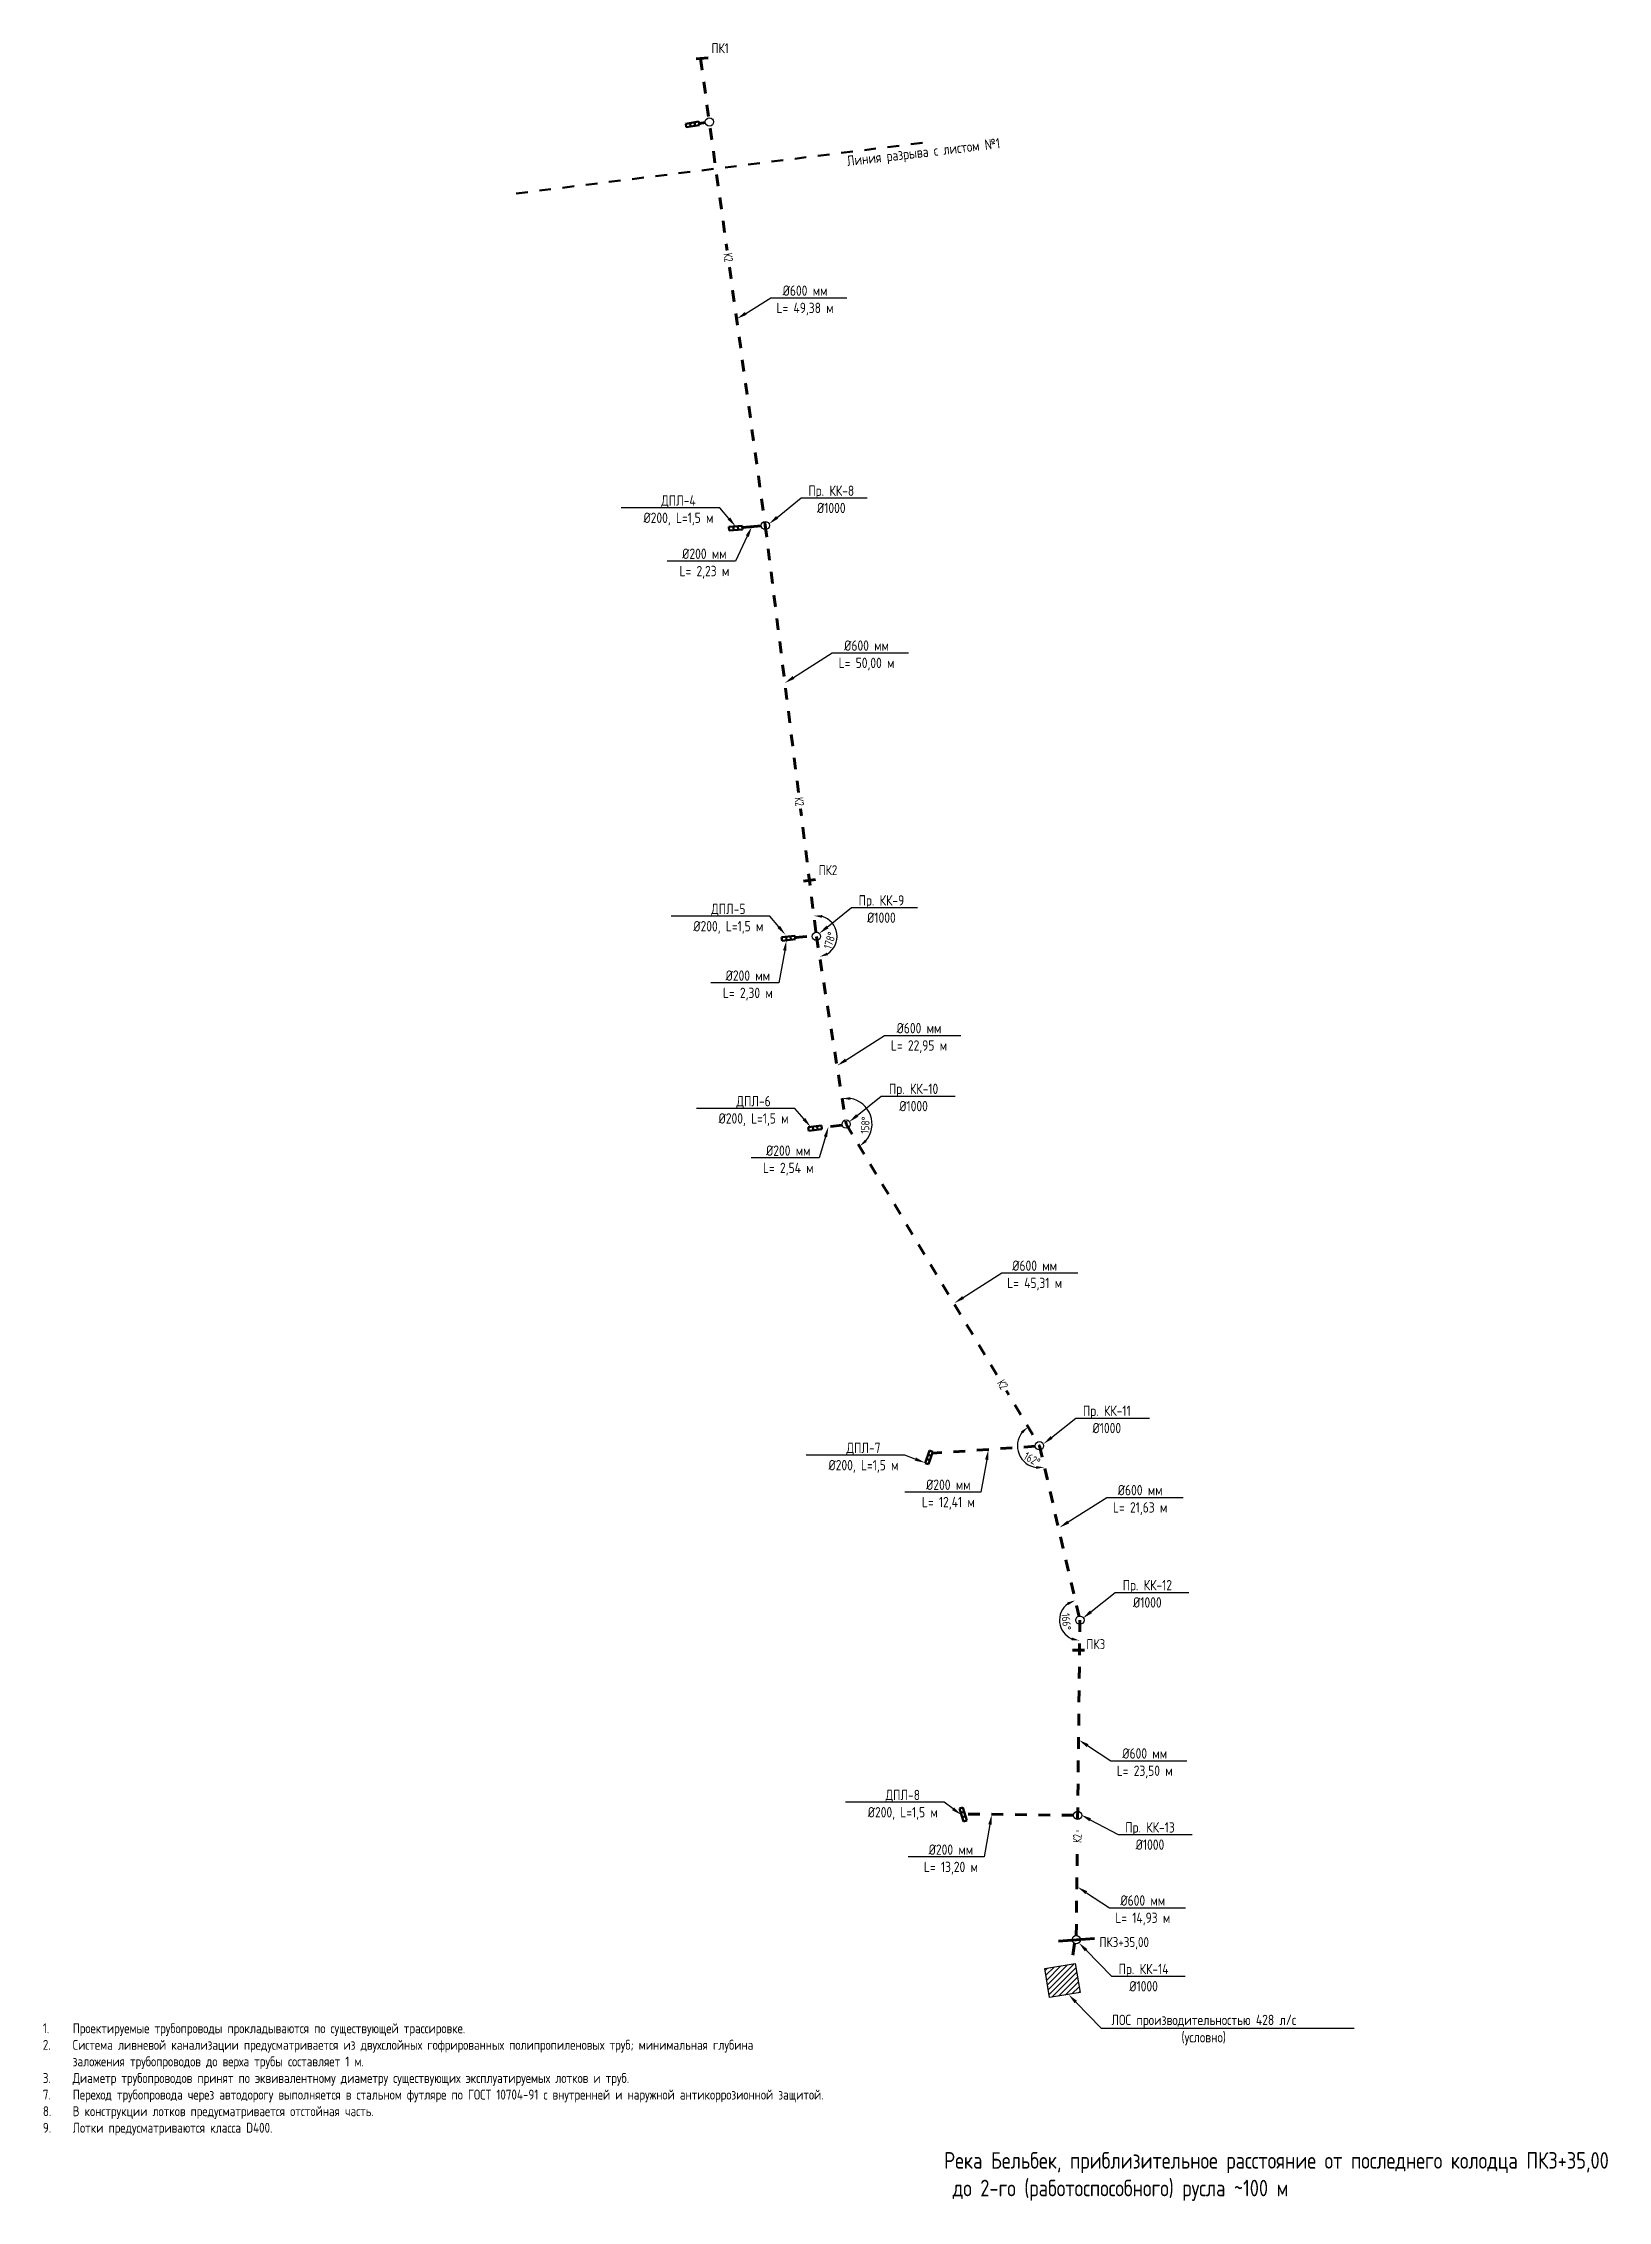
# Model space of a CAD drawing. Header units: millimetres. Extents: x 23834235 to 25435680, y -11289 to 22997815.
# Drawn here: x 25246916 to 25435680, y 22341221 to 22601488 of the extents above; entities that cross this region are included whole.
import ezdxf
from ezdxf import colors
from ezdxf.entities.mleader import LeaderData, LeaderLine
from ezdxf.math import Vec2, Vec3

# ---------------------------------------------------------------- set-up
doc = ezdxf.new("R2010")
doc.units = ezdxf.units.MM
doc.set_wipeout_variables(frame=1)
doc.linetypes.add('Штриховая', pattern=[2822.222233, 1411.111116, -1411.111116])
for name, color, linetype, lineweight in [('Text blocks_Ном._пера__28', 7, 'Continuous', 13), ('ВК_Текст', 7, 'Continuous', 25), ('Колодца К2', 30, 'Continuous', 30), ('Лотки К2', 30, 'Continuous', 30), ('Пикеты', 1, 'Continuous', 60), ('Труба К2', 7, 'Continuous', 60)]:
    doc.layers.add(name, color=color, linetype=linetype, lineweight=lineweight)
doc.layers.add('Выноски', color=7, linetype='Continuous')
doc.styles.add('GOST 2.304', font='GOST_type.ttf')
doc.styles.add('GOST_100', font='cs_gost2304.shx', dxfattribs={"width": 0.7, "height": 300})
doc.styles.get("Standard").update_dxf_attribs({"font": 'arial.ttf'})
doc.dimstyles.new('ISO-25', dxfattribs={"dimtxt": 2.5, "dimasz": 2.5, "dimexe": 1.25, "dimexo": 0.625, "dimtad": 1, "dimtxsty": 'Standard', "dimcen": 2.5, "dimadec": 0, "dimazin": 0, "dimtfac": 1, "dimtmove": 0, "dimatfit": 3, "dimfxl": 1, "dimarcsym": 0})

msp = doc.modelspace()

# ---------------------------------------------------------------- texts
at = {"insert": (25343803.373, 22587888.855), "char_height": 1250, "attachment_point": 1, "rotation": 6.70114011, "style": 'GOST 2.304'}
msp.add_mtext_dynamic_manual_height_columns('Линия разрыва с листом №1', width=25694.82588, gutter_width=12.5, heights=[0], dxfattribs=at)
at = {"layer": 'Text blocks_Ном._пера__28', "insert": (25245681.496, 22362637.045), "char_height": 1200, "attachment_point": 1, "style": 'GOST 2.304'}
msp.add_mtext_dynamic_manual_height_columns('\\pi-3600,l4800,t4800;1.^IПроектируемые трубопроводы прокладываются по существующей трассировке.\\P2.^IСистема ливневой канализации предусматривается из двухслойных гофрированных полипропиленовых труб; минимальная глубина заложения трубопроводов до верха трубы составляет 1 м.\\P3.^IДиаметр трубопроводов принят по эквивалентному диаметру существующих эксплуатируемых лотков и труб.\\P7.^IПереход трубопровода через автодорогу выполняется в стальном футляре по ГОСТ 10704-91 с внутренней и наружной антикоррозионной защитой.\\P8.^IВ конструкции лотков предусматривается отстойная часть.\\P9.^IЛотки предусматриваются класса D400.', width=93446.89135, gutter_width=12.5, heights=[0], dxfattribs=at)
at = {"layer": 'Text blocks_Ном._пера__28', "color": 1, "insert": (25353611.017, 22347099.352), "char_height": 2000, "attachment_point": 1, "style": 'GOST 2.304'}
msp.add_mtext_dynamic_manual_height_columns('\\pi-6000,l8000,t8000;Река Бельбек, приблизительное расстояние от последнего колодца ПК3+35,00\\P до 2-го (работоспособного) русла ~100 м', width=93446.89135, gutter_width=12.5, heights=[0], dxfattribs=at)
at = {"layer": 'Пикеты', "style": 'GOST 2.304'}
for s, p in [('ПК1', (25327540.342, 22600280.009)), ('ПК2', (25340465.182, 22501134.743)), ('ПК3', (25372764.498, 22407769.552)), ('ПК3+35,00', (25374345.589, 22371830.447))]:
    msp.add_text(s, height=1200, dxfattribs=at).set_placement(p)

# ---------------------------------------------------------------- blocks, each defined once
blk = doc.blocks.new('*U4')
at = {"color": 255}
blk.add_wipeout([(-200, 125), (200, 125), (200, -125), (-200, -125)], dxfattribs=at)
at = {"layer": 'ВК_Текст', "insert": (0, 0), "char_height": 250, "attachment_point": 5, "style": 'GOST_100'}
blk.add_mtext('К2', dxfattribs=at)
blk = doc.blocks.new('*D21')
at = {"color": 0, "lineweight": -2, "transparency": 16777216}
blk.add_arc((25340201, 22493749), 2498, 302.10626, 73.99971, dxfattribs=at)
at = {"color": 0, "transparency": 16777216}
for points in [[(25340876, 22495983), (25340902, 22496316), (25339892, 22496227)], [(25341587, 22491477), (25341469, 22491789), (25340592, 22491282)]]:
    blk.add_solid(points, dxfattribs=at)
at = {"color": 0, "transparency": 16777216, "insert": (25341811, 22493253), "char_height": 1000, "attachment_point": 5, "rotation": 72.90512, "style": 'GOST 2.304'}
blk.add_mtext('178°', dxfattribs=at)
blk = doc.blocks.new('*D22')
at = {"color": 0, "lineweight": -2, "transparency": 16777216}
blk.add_arc((25343791, 22471105), 3123, 319.43018, 80.58284, dxfattribs=at)
at = {"color": 0, "transparency": 16777216}
for points in [[(25344302, 22474019), (25344303, 22474352), (25343302, 22474189)], [(25346271, 22468947), (25346056, 22469201), (25345400, 22468428)]]:
    blk.add_solid(points, dxfattribs=at)
at = {"color": 0, "transparency": 16777216, "insert": (25346097, 22470971), "char_height": 1000, "attachment_point": 5, "rotation": 86.68794, "style": 'GOST 2.304'}
blk.add_mtext('158°', dxfattribs=at)
blk = doc.blocks.new('*D23')
at = {"color": 0, "lineweight": -2, "transparency": 16777216}
blk.add_arc((25367111, 22432298), 2658, 142.68512, 261.37058, dxfattribs=at)
at = {"color": 0, "transparency": 16777216}
for points in [[(25364885, 22434034), (25365108, 22433786), (25365741, 22434577)], [(25366705, 22429837), (25366718, 22429504), (25367711, 22429709)]]:
    blk.add_solid(points, dxfattribs=at)
at = {"color": 0, "transparency": 16777216, "insert": (25366214, 22430686), "char_height": 1000, "attachment_point": 5, "rotation": 330.93865, "style": 'GOST 2.304'}
blk.add_mtext('162°', dxfattribs=at)
blk = doc.blocks.new('*D24')
at = {"color": 0, "lineweight": -2, "transparency": 16777216}
blk.add_arc((25371988, 22411263), 2461, 126.50069, 245.89284, dxfattribs=at)
at = {"color": 0, "transparency": 16777216}
for points in [[(25370454, 22413393), (25370594, 22413090), (25371432, 22413661)], [(25371018, 22409180), (25370947, 22408854), (25371959, 22408803)]]:
    blk.add_solid(points, dxfattribs=at)
at = {"color": 0, "transparency": 16777216, "insert": (25370350, 22411086), "char_height": 1000, "attachment_point": 5, "rotation": 276.19677, "style": 'GOST 2.304'}
blk.add_mtext('166°', dxfattribs=at)

# ---------------------------------------------------------------- hatches: boundary and pattern name
h = msp.add_hatch()
h.set_pattern_fill('ANSI31', color=256, scale=150)
h.set_pattern_definition([(45, (-605235.26, -10553391.3), (-336.7596045, 336.7596045), [])])
h.paths.add_polyline_path([(25371416.825, 22369847.065), (25367749.1, 22369236.165), (25368333.085, 22365730.036), (25372000.81, 22366340.936)])

# ---------------------------------------------------------------- linework, layer by layer
at = {"color": 1, "linetype": 'Штриховая', "lineweight": 50}
msp.add_line((25352984.457, 22589462.195), (25303850.382, 22583337.165), dxfattribs=at)
msp.add_lwpolyline([(25367749.1, 22369236.165), (25371416.825, 22369847.065), (25372000.81, 22366340.936), (25368333.085, 22365730.036)], close=True)
at = {"layer": 'Колодца К2'}
for centre in [(25327298.69, 22591984.207), (25334032.072, 22543307.026), (25340200.504, 22493748.614), (25343791.382, 22471104.782), (25367110.513, 22432298.368), (25371987.572, 22411263.393), (25371716.297, 22387718.989), (25371543.269, 22372724.617)]:
    msp.add_circle(centre, 500, dxfattribs=at)
at = {"layer": 'Лотки К2', "lineweight": 50}
for p, q in [((25324429.978, 22591775.241, 219625.303), (25326027.21, 22592021.187, 140640.3)), ((25324429.978, 22591775.241, 219625.303), (25324495.935, 22591346.897, -1918.428)), ((25324495.935, 22591346.897, -1918.428), (25326093.167, 22591592.842, -80903.43)), ((25324962.388, 22591857.223, 193296.969), (25325028.346, 22591428.879, -28246.762)), ((25325494.799, 22591939.205, 166968.635), (25325560.756, 22591510.86, -54575.096)), ((25326027.21, 22592021.187, 140640.3), (25326093.167, 22591592.842, -80903.43)), ((25329643.587, 22543139.339, 189756.868), (25331255.013, 22543261.595, 110771.865)), ((25329643.587, 22543139.339, 189756.868), (25329676.373, 22542707.188, -31786.863)), ((25329676.373, 22542707.188, -31786.863), (25331287.799, 22542829.444, -110771.865)), ((25330180.729, 22543180.091, 163428.534), (25330213.515, 22542747.94, -58115.197)), ((25330717.871, 22543220.843, 137100.2), (25330750.657, 22542788.692, -84443.531)), ((25331255.013, 22543261.595, 110771.865), (25331287.799, 22542829.444, -110771.865)), ((25336009.377, 22493635.844, 78984.98), (25337613.72, 22493830.069, -0.023)), ((25336009.377, 22493635.844, 78984.98), (25336061.464, 22493205.593, -142558.751)), ((25336061.464, 22493205.593, -142558.751), (25337665.807, 22493399.817, -221543.754)), ((25336544.158, 22493700.585, 52656.645), (25336596.245, 22493270.334, -168887.085)), ((25337078.939, 22493765.327, 26328.311), (25337131.026, 22493335.076, -195215.42)), ((25337613.72, 22493830.069, -0.023), (25337665.807, 22493399.817, -221543.754)), ((25339215.478, 22470731.695, 189756.843), (25340819.821, 22470925.919, 110771.84)), ((25339215.478, 22470731.695, 189756.843), (25339267.565, 22470301.444, -31786.888)), ((25339267.565, 22470301.444, -31786.888), (25340871.908, 22470495.668, -110771.891)), ((25339750.259, 22470796.436, 163428.508), (25339802.346, 22470366.185, -58115.222)), ((25340285.04, 22470861.178, 137100.174), (25340337.127, 22470430.927, -84443.556)), ((25340819.821, 22470925.919, 110771.84), (25340871.908, 22470495.668, -110771.891)), ((25353304.213, 22430211.989, 189756.843), (25353854.791, 22431731.365, 110771.84)), ((25353304.213, 22430211.989, 189756.843), (25353711.678, 22430064.336, -31786.888)), ((25353487.739, 22430718.448, 163428.508), (25353895.204, 22430570.795, -58115.222)), ((25353671.265, 22431224.907, 137100.174), (25354078.73, 22431077.253, -84443.556)), ((25353711.678, 22430064.336, -31786.888), (25354262.256, 22431583.712, -110771.891)), ((25353854.791, 22431731.365, 110771.84), (25354262.256, 22431583.712, -110771.891)), ((25357468.132, 22388536.948, 110771.84), (25357883.073, 22388662.061, -110771.891)), ((25357934.66, 22386989.695, 189756.843), (25357468.132, 22388536.948, 110771.84)), ((25358349.601, 22387114.808, -31786.888), (25357883.073, 22388662.061, -110771.891)), ((25357623.641, 22388021.197, 137100.174), (25358038.582, 22388146.31, -84443.556)), ((25357779.151, 22387505.446, 163428.508), (25358194.091, 22387630.559, -58115.222)), ((25357934.66, 22386989.695, 189756.843), (25358349.601, 22387114.808, -31786.888))]:
    msp.add_line(p, q, dxfattribs=at)
at = {"layer": 'Пикеты'}
for p, q in [((25325711.8, 22599587.121), (25327158.598, 22599705.569)), ((25338640.706, 22500404.256), (25340079.372, 22500597.9)), ((25371102.632, 22407658.827), (25372554.23, 22407647.793)), ((25369395.899, 22372525.751), (25373736.295, 22372881.094))]:
    msp.add_line(p, q, dxfattribs=at)
at = {"layer": 'Труба К2', "linetype": 'Штриховая', "ltscale": 20}
for p, q in [((25326060.188, 22591807.014, 29868.435), (25326803.058, 22591918.262)), ((25331271.377, 22543045.849), (25333535.785, 22543246.201))]:
    msp.add_line(p, q, dxfattribs=at)
at = {"layer": 'Труба К2', "linetype": 'Штриховая'}
msp.add_line((25371352.682, 22372262.365), (25370991.102, 22369776.156), dxfattribs=at)
for points in [[(25326220.928, 22599627.792), (25334032.072, 22543307.026), (25340200.504, 22493748.614), (25343791.382, 22471104.782), (25367110.513, 22432298.368), (25371987.572, 22411263.393), (25371543.224, 22372697.651)], [(25343309.272, 22470972.23), (25340845.865, 22470710.794)], [(25366613.579, 22432243.077), (25354192.082, 22431390.061)]]:
    msp.add_lwpolyline(points, dxfattribs=at)
for points, elevation in [([(25337639.764, 22493614.943), (25339700.752, 22493764.35)], -0.023), ([(25371216.336, 22387725.218), (25358116.337, 22387888.435)], -1743.743)]:
    msp.add_lwpolyline(points, dxfattribs=dict(at, elevation=elevation))

msp.set_redraw_order([(e.dxf.handle, doc.entitydb.next_handle()) for e in msp.query("TEXT MTEXT ATTDEF DIMENSION ARC_DIMENSION")])  # texts and dimensions are drawn at this point

# ---------------------------------------------------------------- leaders
at = {"layer": 'Выноски', "color": 0, "lineweight": -2}
ml = msp.add_multileader_mtext('Standard', dxfattribs=at)
ml.set_content('{\\C0;%%C600 мм\\PL= 49,38 м}', color=5, style='GOST 2.304')
ml.set_leader_properties(lineweight=-3)
ml.build(insert=Vec2(0, 0))
ml.multileader.update_dxf_attribs({"text_left_attachment_type": 6, "text_right_attachment_type": 6, "dogleg_length": 1, "arrow_head_size": 1250, "scale": 500})
ctx = ml.context
ctx.base_point, ctx.scale, ctx.char_height, ctx.arrow_head_size, ctx.landing_gap_size, ctx.plane_origin = Vec3(25334788.216, 22570762.65), 500, 1250, 1250, 900, Vec3(25303787.901, 22551804.637)
ctx.left_attachment, ctx.right_attachment, ctx.text_align_type = 6, 6, 1
notes = []
notes.append((ctx, [(0, (1, 1, 0), (25334688.368, 22570762.65), (1, 0), 99.848, [(1, [(25330611.677, 22568234.333)], 0, [])])]))
ctx.mtext.insert, ctx.mtext.alignment, ctx.mtext.flow_direction = Vec3(25338832.426, 22572262.65), 2, 5
ml = msp.add_multileader_mtext('Standard', dxfattribs=at)
ml.set_content('{\\C0;ДПЛ-4\\P%%C200, L=1,5 м}', color=5, style='GOST 2.304')
ml.set_leader_properties(lineweight=-3)
ml.build(insert=Vec2(0, 0))
ml.multileader.update_dxf_attribs({"text_left_attachment_type": 6, "text_right_attachment_type": 6, "dogleg_length": 1, "arrow_head_size": 1250, "scale": 500})
ctx = ml.context
ctx.base_point, ctx.scale, ctx.char_height, ctx.arrow_head_size, ctx.landing_gap_size, ctx.plane_origin = Vec3(25318667.426, 22545444.829, 150264.367), 500, 1250, 1250, 900, Vec3(25315097.202, 22527398.416, 150264.367)
ctx.left_attachment, ctx.right_attachment, ctx.text_align_type = 6, 6, 1
notes.append((ctx, [(1, (1, 1, 0), (25328553.335, 22545444.829, 150264.367), (-1, 0), 99.848, [(1, [(25330449.3, 22543200.467, 150264.367)], 0, [])])]))
ctx.mtext.insert, ctx.mtext.alignment, ctx.mtext.flow_direction = Vec3(25323560.456, 22546944.829, 150264.367), 2, 5
ml = msp.add_multileader_mtext('Standard', dxfattribs=at)
ml.set_content('{\\C0;Пр. КК-8\\P%%C1000}', color=5, style='GOST 2.304')
ml.set_leader_properties(lineweight=-3)
ml.build(insert=Vec2(0, 0))
ml.multileader.update_dxf_attribs({"text_left_attachment_type": 6, "text_right_attachment_type": 6, "dogleg_length": 1, "arrow_head_size": 1250, "scale": 500})
ctx = ml.context
ctx.base_point, ctx.scale, ctx.char_height, ctx.arrow_head_size, ctx.landing_gap_size, ctx.plane_origin = Vec3(25338473.027, 22546627.544), 500, 1250, 1250, 900, Vec3(25337924.68, 22523834.785)
ctx.left_attachment, ctx.right_attachment, ctx.text_align_type = 6, 6, 1
notes.append((ctx, [(0, (1, 1, 0), (25338373.179, 22546627.544), (1, 0), 99.848, [(1, [(25334492.072, 22543502.984)], 0, [])])]))
ctx.mtext.insert, ctx.mtext.alignment, ctx.mtext.flow_direction = Vec3(25341994.989, 22548127.544), 2, 5
ml = msp.add_multileader_mtext('Standard', dxfattribs=at)
ml.set_content('{\\C0;%%C200 мм\\PL= 2,23 м}', color=5, style='GOST 2.304')
ml.set_leader_properties(lineweight=-3)
ml.build(insert=Vec2(0, 0))
ml.multileader.update_dxf_attribs({"text_left_attachment_type": 6, "text_right_attachment_type": 6, "dogleg_length": 1, "arrow_head_size": 1250, "scale": 500})
ctx = ml.context
ctx.base_point, ctx.scale, ctx.char_height, ctx.arrow_head_size, ctx.landing_gap_size, ctx.plane_origin = Vec3(25323047.154, 22539022.981), 500, 1250, 1250, 900, Vec3(25292611.838, 22524087.72)
ctx.left_attachment, ctx.right_attachment, ctx.text_align_type = 6, 6, 1
notes.append((ctx, [(1, (1, 1, 0), (25330431.276, 22539022.981), (-1, 0), 99.848, [(1, [(25332403.581, 22543146.025)], 0, [])])]))
ctx.mtext.insert, ctx.mtext.alignment, ctx.mtext.flow_direction = Vec3(25326689.291, 22540522.981), 2, 5
ml = msp.add_multileader_mtext('Standard', dxfattribs=at)
ml.set_content('{\\C0;%%C600 мм\\PL= 50,00 м}', color=5, style='GOST 2.304')
ml.set_leader_properties(lineweight=-3)
ml.build(insert=Vec2(0, 0))
ml.multileader.update_dxf_attribs({"text_left_attachment_type": 6, "text_right_attachment_type": 6, "dogleg_length": 1, "arrow_head_size": 1250, "scale": 500})
ctx = ml.context
ctx.base_point, ctx.scale, ctx.char_height, ctx.arrow_head_size, ctx.landing_gap_size, ctx.plane_origin = Vec3(25342208.832, 22527944.429), 500, 1250, 1250, 900, Vec3(25309561.466, 22507873.122)
ctx.left_attachment, ctx.right_attachment, ctx.text_align_type = 6, 6, 1
notes.append((ctx, [(0, (1, 1, 0), (25342108.985, 22527944.429), (1, 0), 99.848, [(1, [(25336385.243, 22524302.819)], 0, [])])]))
ctx.mtext.insert, ctx.mtext.alignment, ctx.mtext.flow_direction = Vec3(25346253.043, 22529444.429), 2, 5
ml = msp.add_multileader_mtext('Standard', dxfattribs=at)
ml.set_content('{\\C0;ДПЛ-5\\P%%C200, L=1,5 м}', color=5, style='GOST 2.304')
ml.set_leader_properties(lineweight=-3)
ml.build(insert=Vec2(0, 0))
ml.multileader.update_dxf_attribs({"text_left_attachment_type": 6, "text_right_attachment_type": 6, "dogleg_length": 1, "arrow_head_size": 1250, "scale": 500})
ctx = ml.context
ctx.base_point, ctx.scale, ctx.char_height, ctx.arrow_head_size, ctx.landing_gap_size, ctx.plane_origin = Vec3(25324682.201, 22496179.145, 2974.575), 500, 1250, 1250, 900, Vec3(25321111.977, 22478132.731, 2974.575)
ctx.left_attachment, ctx.right_attachment, ctx.text_align_type = 6, 6, 1
notes.append((ctx, [(1, (1, 1, 0), (25334568.11, 22496179.145, 2974.575), (-1, 0), 99.848, [(1, [(25336464.075, 22493934.782, 2974.575)], 0, [])])]))
ctx.mtext.insert, ctx.mtext.alignment, ctx.mtext.flow_direction = Vec3(25329575.231, 22497679.145, 2974.575), 2, 5
ml = msp.add_multileader_mtext('Standard', dxfattribs=at)
ml.set_content('{\\C0;Пр. КК-9\\P%%C1000}', color=5, style='GOST 2.304')
ml.set_leader_properties(lineweight=-3)
ml.build(insert=Vec2(0, 0))
ml.multileader.update_dxf_attribs({"text_left_attachment_type": 6, "text_right_attachment_type": 6, "dogleg_length": 1, "arrow_head_size": 1250, "scale": 500})
ctx = ml.context
ctx.base_point, ctx.scale, ctx.char_height, ctx.arrow_head_size, ctx.landing_gap_size, ctx.plane_origin = Vec3(25344523.478, 22497208.782), 500, 1250, 1250, 900, Vec3(25343975.131, 22474416.023)
ctx.left_attachment, ctx.right_attachment, ctx.text_align_type = 6, 6, 1
notes.append((ctx, [(0, (1, 1, 0), (25344423.63, 22497208.782), (1, 0), 99.848, [(1, [(25340542.523, 22494084.222)], 0, [])])]))
ctx.mtext.insert, ctx.mtext.alignment, ctx.mtext.flow_direction = Vec3(25348045.44, 22498708.782), 2, 5
ml = msp.add_multileader_mtext('Standard', dxfattribs=at)
ml.set_content('{\\C0;%%C200 мм\\PL= 2,30 м}', color=5, style='GOST 2.304')
ml.set_leader_properties(lineweight=-3)
ml.build(insert=Vec2(0, 0))
ml.multileader.update_dxf_attribs({"text_left_attachment_type": 6, "text_right_attachment_type": 6, "dogleg_length": 1, "arrow_head_size": 1250, "scale": 500})
ctx = ml.context
ctx.base_point, ctx.scale, ctx.char_height, ctx.arrow_head_size, ctx.landing_gap_size, ctx.plane_origin = Vec3(25328287.417, 22488138.084, -168887.085), 500, 1250, 1250, 900, Vec3(25296804.502, 22474212.029, -168887.085)
ctx.left_attachment, ctx.right_attachment, ctx.text_align_type = 6, 6, 1
notes.append((ctx, [(1, (1, 1, 0), (25335671.539, 22488138.084, -168887.085), (-1, 0), 99.848, [(1, [(25336596.245, 22493270.334, -168887.085)], 0, [])])]))
ctx.mtext.insert, ctx.mtext.alignment, ctx.mtext.flow_direction = Vec3(25331929.554, 22489638.084, -168887.085), 2, 5
ml = msp.add_multileader_mtext('Standard', dxfattribs=at)
ml.set_content('{\\C0;%%C600 мм\\PL= 22,95 м}', color=5, style='GOST 2.304')
ml.set_leader_properties(lineweight=-3)
ml.build(insert=Vec2(0, 0))
ml.multileader.update_dxf_attribs({"text_left_attachment_type": 6, "text_right_attachment_type": 6, "dogleg_length": 1, "arrow_head_size": 1250, "scale": 500})
ctx = ml.context
ctx.base_point, ctx.scale, ctx.char_height, ctx.arrow_head_size, ctx.landing_gap_size, ctx.plane_origin = Vec3(25348532.986, 22481799.781), 500, 1250, 1250, 900, Vec3(25315885.62, 22461728.474)
ctx.left_attachment, ctx.right_attachment, ctx.text_align_type = 6, 6, 1
notes.append((ctx, [(0, (1, 1, 0), (25348433.138, 22481799.781), (1, 0), 99.848, [(1, [(25342709.397, 22478158.171)], 0, [])])]))
ctx.mtext.insert, ctx.mtext.alignment, ctx.mtext.flow_direction = Vec3(25352577.196, 22483299.781), 2, 5
ml = msp.add_multileader_mtext('Standard', dxfattribs=at)
ml.set_content('{\\C0;ДПЛ-6\\P%%C200, L=1,5 м}', color=5, style='GOST 2.304')
ml.set_leader_properties(lineweight=-3)
ml.build(insert=Vec2(0, 0))
ml.multileader.update_dxf_attribs({"text_left_attachment_type": 6, "text_right_attachment_type": 6, "dogleg_length": 1, "arrow_head_size": 1250, "scale": 500})
ctx = ml.context
ctx.base_point, ctx.scale, ctx.char_height, ctx.arrow_head_size, ctx.landing_gap_size, ctx.plane_origin = Vec3(25327729.503, 22472997.008), 500, 1250, 1250, 900, Vec3(25324159.279, 22454950.594)
ctx.left_attachment, ctx.right_attachment, ctx.text_align_type = 6, 6, 1
notes.append((ctx, [(1, (1, 1, 0), (25337615.412, 22472997.008), (-1, 0), 99.848, [(1, [(25339511.377, 22470752.645)], 0, [])])]))
ctx.mtext.insert, ctx.mtext.alignment, ctx.mtext.flow_direction = Vec3(25332622.534, 22474497.008), 2, 5
ml = msp.add_multileader_mtext('Standard', dxfattribs=at)
ml.set_content('{\\C0;Пр. КК-10\\P%%C1000}', color=5, style='GOST 2.304')
ml.set_leader_properties(lineweight=-3)
ml.build(insert=Vec2(0, 0))
ml.multileader.update_dxf_attribs({"text_left_attachment_type": 6, "text_right_attachment_type": 6, "dogleg_length": 1, "arrow_head_size": 1250, "scale": 500})
ctx = ml.context
ctx.base_point, ctx.scale, ctx.char_height, ctx.arrow_head_size, ctx.landing_gap_size, ctx.plane_origin = Vec3(25348131.057, 22474481.969, 4288), 500, 1250, 1250, 900, Vec3(25347582.71, 22451689.21, 4288)
ctx.left_attachment, ctx.right_attachment, ctx.text_align_type = 6, 6, 1
notes.append((ctx, [(0, (1, 1, 0), (25348031.209, 22474481.969, 4288), (1, 0), 99.848, [(1, [(25344150.102, 22471357.41, 4288)], 0, [])])]))
ctx.mtext.insert, ctx.mtext.alignment, ctx.mtext.flow_direction = Vec3(25351921.514, 22475981.969, 4288), 2, 5
ml = msp.add_multileader_mtext('Standard', dxfattribs=at)
ml.set_content('{\\C0;%%C200 мм\\PL= 2,54 м}', color=5, style='GOST 2.304')
ml.set_leader_properties(lineweight=-3)
ml.build(insert=Vec2(0, 0))
ml.multileader.update_dxf_attribs({"text_left_attachment_type": 6, "text_right_attachment_type": 6, "dogleg_length": 1, "arrow_head_size": 1250, "scale": 500})
ctx = ml.context
ctx.base_point, ctx.scale, ctx.char_height, ctx.arrow_head_size, ctx.landing_gap_size, ctx.plane_origin = Vec3(25333167.86, 22467022.626), 500, 1250, 1250, 900, Vec3(25301852.878, 22451710.053)
ctx.left_attachment, ctx.right_attachment, ctx.text_align_type = 6, 6, 1
notes.append((ctx, [(1, (1, 1, 0), (25340551.982, 22467022.626), (-1, 0), 99.848, [(1, [(25341644.621, 22470768.358)], 0, [])])]))
ctx.mtext.insert, ctx.mtext.alignment, ctx.mtext.flow_direction = Vec3(25336809.997, 22468522.626), 2, 5
ml = msp.add_multileader_mtext('Standard', dxfattribs=at)
ml.set_content('{\\C0;%%C600 мм\\PL= 45,31 м}', color=5, style='GOST 2.304')
ml.set_leader_properties(lineweight=-3)
ml.build(insert=Vec2(0, 0))
ml.multileader.update_dxf_attribs({"text_left_attachment_type": 6, "text_right_attachment_type": 6, "dogleg_length": 1, "arrow_head_size": 1250, "scale": 500})
ctx = ml.context
ctx.base_point, ctx.scale, ctx.char_height, ctx.arrow_head_size, ctx.landing_gap_size, ctx.plane_origin = Vec3(25362663.465, 22453149.572), 500, 1250, 1250, 900, Vec3(25330016.098, 22433078.266)
ctx.left_attachment, ctx.right_attachment, ctx.text_align_type = 6, 6, 1
notes.append((ctx, [(0, (1, 1, 0), (25362563.617, 22453149.572), (1, 0), 99.848, [(1, [(25356839.875, 22449507.962)], 0, [])])]))
ctx.mtext.insert, ctx.mtext.alignment, ctx.mtext.flow_direction = Vec3(25366528.976, 22454649.572), 2, 5
ml = msp.add_multileader_mtext('Standard', dxfattribs=at)
ml.set_content('{\\C0;Пр. КК-11\\P%%C1000}', color=5, style='GOST 2.304')
ml.set_leader_properties(lineweight=-3)
ml.build(insert=Vec2(0, 0))
ml.multileader.update_dxf_attribs({"text_left_attachment_type": 6, "text_right_attachment_type": 6, "dogleg_length": 1, "arrow_head_size": 1250, "scale": 500})
ctx = ml.context
ctx.base_point, ctx.scale, ctx.char_height, ctx.arrow_head_size, ctx.landing_gap_size, ctx.plane_origin = Vec3(25371578.24, 22435646.567, 4288), 500, 1250, 1250, 900, Vec3(25371029.893, 22412853.809, 4288)
ctx.left_attachment, ctx.right_attachment, ctx.text_align_type = 6, 6, 1
notes.append((ctx, [(0, (1, 1, 0), (25371478.393, 22435646.567, 4288), (1, 0), 99.848, [(1, [(25367597.286, 22432522.008, 4288)], 0, [])])]))
ctx.mtext.insert, ctx.mtext.alignment, ctx.mtext.flow_direction = Vec3(25375234.227, 22437146.567, 4288), 2, 5
ml = msp.add_multileader_mtext('Standard', dxfattribs=at)
ml.set_content('{\\C0;ДПЛ-7\\P%%C200, L=1,5 м}', color=5, style='GOST 2.304')
ml.set_leader_properties(lineweight=-3)
ml.build(insert=Vec2(0, 0))
ml.multileader.update_dxf_attribs({"text_left_attachment_type": 6, "text_right_attachment_type": 6, "dogleg_length": 1, "arrow_head_size": 1250, "scale": 500})
ctx = ml.context
ctx.base_point, ctx.scale, ctx.char_height, ctx.arrow_head_size, ctx.landing_gap_size, ctx.plane_origin = Vec3(25340989.85, 22431172.197), 500, 1250, 1250, 900, Vec3(25337946.532, 22414449.982)
ctx.left_attachment, ctx.right_attachment, ctx.text_align_type = 6, 6, 1
notes.append((ctx, [(1, (1, 1, 0), (25350875.759, 22431172.197), (-1, 0), 99.848, [(1, [(25353298.63, 22430252.033)], 0, [])])]))
ctx.mtext.insert, ctx.mtext.alignment, ctx.mtext.flow_direction = Vec3(25345882.881, 22432672.197), 2, 5
ml = msp.add_multileader_mtext('Standard', dxfattribs=at)
ml.set_content('{\\C0;%%C200 мм\\PL= 12,41 м}', color=5, style='GOST 2.304')
ml.set_leader_properties(lineweight=-3)
ml.build(insert=Vec2(0, 0))
ml.multileader.update_dxf_attribs({"text_left_attachment_type": 6, "text_right_attachment_type": 6, "dogleg_length": 1, "arrow_head_size": 1250, "scale": 500})
ctx = ml.context
ctx.base_point, ctx.scale, ctx.char_height, ctx.arrow_head_size, ctx.landing_gap_size, ctx.plane_origin = Vec3(25352297.851, 22426722.861), 500, 1250, 1250, 900, Vec3(25321172.335, 22412796.806)
ctx.left_attachment, ctx.right_attachment, ctx.text_align_type = 6, 6, 1
notes.append((ctx, [(1, (1, 1, 0), (25360039.371, 22426722.861), (-1, 0), 99.848, [(1, [(25360964.078, 22431855.111)], 0, [])])]))
ctx.mtext.insert, ctx.mtext.alignment, ctx.mtext.flow_direction = Vec3(25356118.687, 22428222.861), 2, 5
ml = msp.add_multileader_mtext('Standard', dxfattribs=at)
ml.set_content('{\\C0;%%C600 мм\\PL= 21,63 м}', color=5, style='GOST 2.304')
ml.set_leader_properties(lineweight=-3)
ml.build(insert=Vec2(0, 0))
ml.multileader.update_dxf_attribs({"text_left_attachment_type": 6, "text_right_attachment_type": 6, "dogleg_length": 1, "arrow_head_size": 1250, "scale": 500})
ctx = ml.context
ctx.base_point, ctx.scale, ctx.char_height, ctx.arrow_head_size, ctx.landing_gap_size, ctx.plane_origin = Vec3(25375348.936, 22426076.452), 500, 1250, 1250, 900, Vec3(25342701.57, 22406005.146)
ctx.left_attachment, ctx.right_attachment, ctx.text_align_type = 6, 6, 1
notes.append((ctx, [(0, (1, 1, 0), (25375249.088, 22426076.452), (1, 0), 99.848, [(1, [(25369525.346, 22422434.842)], 0, [])])]))
ctx.mtext.insert, ctx.mtext.alignment, ctx.mtext.flow_direction = Vec3(25379259.121, 22427576.452), 2, 5
ml = msp.add_multileader_mtext('Standard', dxfattribs=at)
ml.set_content('{\\C0;Пр. КК-12\\P%%C1000}', color=5, style='GOST 2.304')
ml.set_leader_properties(lineweight=-3)
ml.build(insert=Vec2(0, 0))
ml.multileader.update_dxf_attribs({"text_left_attachment_type": 6, "text_right_attachment_type": 6, "dogleg_length": 1, "arrow_head_size": 1250, "scale": 500})
ctx = ml.context
ctx.base_point, ctx.scale, ctx.char_height, ctx.arrow_head_size, ctx.landing_gap_size, ctx.plane_origin = Vec3(25376330.478, 22414612.549, 4288), 500, 1250, 1250, 900, Vec3(25375782.131, 22391819.79, 4288)
ctx.left_attachment, ctx.right_attachment, ctx.text_align_type = 6, 6, 1
notes.append((ctx, [(0, (1, 1, 0), (25376230.63, 22414612.549, 4288), (1, 0), 99.848, [(1, [(25372349.523, 22411487.99, 4288)], 0, [])])]))
ctx.mtext.insert, ctx.mtext.alignment, ctx.mtext.flow_direction = Vec3(25380124.063, 22416112.549, 4288), 2, 5
ml = msp.add_multileader_mtext('Standard', dxfattribs=at)
ml.set_content('{\\C0;ДПЛ-8\\P%%C200, L=1,5 м}', color=5, style='GOST 2.304')
ml.set_leader_properties(lineweight=-3)
ml.build(insert=Vec2(0, 0))
ml.multileader.update_dxf_attribs({"text_left_attachment_type": 6, "text_right_attachment_type": 6, "dogleg_length": 1, "arrow_head_size": 1250, "scale": 500})
ctx = ml.context
ctx.base_point, ctx.scale, ctx.char_height, ctx.arrow_head_size, ctx.landing_gap_size, ctx.plane_origin = Vec3(25345729.065, 22389302.802, 4288), 500, 1250, 1250, 900, Vec3(25344550.975, 22368878.728, 4288)
ctx.left_attachment, ctx.right_attachment, ctx.text_align_type = 6, 6, 1
notes.append((ctx, [(1, (1, 1, 0), (25355614.974, 22389302.802, 4288), (-1, 0), 99.848, [(1, [(25357701.396, 22387763.322, 4288)], 0, [])])]))
ctx.mtext.insert, ctx.mtext.alignment, ctx.mtext.flow_direction = Vec3(25350622.095, 22390802.802, 4288), 2, 5
ml = msp.add_multileader_mtext('Standard', dxfattribs=at)
ml.set_content('{\\C0;%%C200 мм\\PL= 13,20 м}', color=5, style='GOST 2.304')
ml.set_leader_properties(lineweight=-3)
ml.build(insert=Vec2(0, 0))
ml.multileader.update_dxf_attribs({"text_left_attachment_type": 6, "text_right_attachment_type": 6, "dogleg_length": 1, "arrow_head_size": 1250, "scale": 500})
ctx = ml.context
ctx.base_point, ctx.scale, ctx.char_height, ctx.arrow_head_size, ctx.landing_gap_size, ctx.plane_origin = Vec3(25352518.48, 22382708.361), 500, 1250, 1250, 900, Vec3(25321571.663, 22368782.306)
ctx.left_attachment, ctx.right_attachment, ctx.text_align_type = 6, 6, 1
notes.append((ctx, [(1, (1, 1, 0), (25360438.699, 22382708.361), (-1, 0), 99.848, [(1, [(25361363.406, 22387840.611)], 0, [])])]))
ctx.mtext.insert, ctx.mtext.alignment, ctx.mtext.flow_direction = Vec3(25356428.666, 22384208.361), 2, 5
ml = msp.add_multileader_mtext('Standard', dxfattribs=at)
ml.set_content('{\\C0;%%C600 мм\\PL= 14,93 м}', color=5, style='GOST 2.304')
ml.set_leader_properties(lineweight=-3)
ml.build(insert=Vec2(0, 0))
ml.multileader.update_dxf_attribs({"text_left_attachment_type": 6, "text_right_attachment_type": 6, "dogleg_length": 1, "arrow_head_size": 1250, "scale": 500})
ctx = ml.context
ctx.base_point, ctx.scale, ctx.char_height, ctx.arrow_head_size, ctx.landing_gap_size, ctx.plane_origin = Vec3(25375664.634, 22376572.635), 500, 1250, 1250, 900, Vec3(25344896.516, 22362646.58)
ctx.left_attachment, ctx.right_attachment, ctx.text_align_type = 6, 6, 1
notes.append((ctx, [(0, (1, 1, 0), (25375564.786, 22376572.635), (1, 0), 99.848, [(1, [(25371720.292, 22379076.277)], 0, [])])]))
ctx.mtext.insert, ctx.mtext.alignment, ctx.mtext.flow_direction = Vec3(25379574.819, 22378072.635), 2, 5
ml = msp.add_multileader_mtext('Standard', dxfattribs=at)
ml.set_content('{\\C0;Пр. КК-14\\P%%C1000}', color=5, style='GOST 2.304')
ml.set_leader_properties(lineweight=-3)
ml.build(insert=Vec2(0, 0))
ml.multileader.update_dxf_attribs({"text_left_attachment_type": 6, "text_right_attachment_type": 6, "dogleg_length": 1, "arrow_head_size": 1250, "scale": 500})
ctx = ml.context
ctx.base_point, ctx.scale, ctx.char_height, ctx.arrow_head_size, ctx.landing_gap_size, ctx.plane_origin = Vec3(25375881.131, 22368315.59, 4288), 500, 1250, 1250, 900, Vec3(25372933.522, 22350933.741, 4288)
ctx.left_attachment, ctx.right_attachment, ctx.text_align_type = 6, 6, 1
notes.append((ctx, [(0, (1, 1, 0), (25375781.283, 22368315.59, 4288), (1, 0), 99.848, [(1, [(25371863.638, 22372345.775, 4288)], 0, [])])]))
ctx.mtext.insert, ctx.mtext.alignment, ctx.mtext.flow_direction = Vec3(25379671.588, 22369815.59, 4288), 2, 5
ml = msp.add_multileader_mtext('Standard', dxfattribs=at)
ml.set_content('{\\C0;ЛОС производительностью 428 л/с\\P(условно)}', color=5, style='GOST 2.304')
ml.set_leader_properties(lineweight=-3)
ml.build(insert=Vec2(0, 0))
ml.multileader.update_dxf_attribs({"text_left_attachment_type": 6, "text_right_attachment_type": 6, "dogleg_length": 1, "arrow_head_size": 1250, "scale": 500})
ctx = ml.context
ctx.base_point, ctx.scale, ctx.char_height, ctx.arrow_head_size, ctx.landing_gap_size, ctx.plane_origin = Vec3(25374648.939, 22362061.15, 4288), 500, 1250, 1250, 900, Vec3(25371701.331, 22344679.301, 4288)
ctx.left_attachment, ctx.right_attachment, ctx.text_align_type = 6, 6, 1
notes.append((ctx, [(0, (1, 1, 0), (25374549.092, 22362061.15, 4288), (1, 0), 99.848, [(1, [(25370631.446, 22366091.335, 4288)], 0, [])])]))
ctx.mtext.insert, ctx.mtext.alignment, ctx.mtext.flow_direction = Vec3(25386922.242, 22363667.655, 4288), 2, 5
for ctx, leaders in notes:
    for number, flags, end, landing, length, lines in leaders:
        leader = LeaderData()
        leader.index, (leader.has_last_leader_line, leader.has_dogleg_vector, leader.attachment_direction) = number, flags
        leader.last_leader_point, leader.dogleg_vector, leader.dogleg_length = Vec3(end), Vec3(landing), length
        for number, points, colour, breaks in lines:
            line = LeaderLine()
            line.index, line.vertices, line.color, line.breaks = number, Vec3.list(points), colors.encode_raw_color(colour), breaks
            leader.lines.append(line)
        ctx.leaders.append(leader)

# ---------------------------------------------------------------- next in the draw order: block references
at = {"layer": 'ВК_Текст'}
for p, xscale, yscale, zscale, rotation in [((25329576.416, 22575636.358), 4.266666666666669, 4.266666666666669, 4.266666666666669, 277.96185087179), ((25338143.987, 22510001.048), 4.266666666666672, 4.266666666666672, 4.266666666666672, 277.0380539673343), ((25362664.889, 22439696.531), 4.266666666666672, 4.266666666666672, 4.266666666666672, 301.0020439178642), ((25371684.167, 22384930.338), 4.266666666666672, 4.266666666666672, 4.266666666666672, 89.3398763963387)]:
    msp.add_blockref('*U4', p, dxfattribs=dict(at, xscale=xscale, yscale=yscale, zscale=zscale, rotation=rotation))

# ---------------------------------------------------------------- next in the draw order: dimensions: what is measured, and where the dimension line sits
for base, line1, line2, picture, middle in [((25342175.86, 22495277.197), ((25340200.504, 22493748.614), (25343791.382, 22471104.782)), ((25334032.072, 22543307.026), (25340200.504, 22493748.614)), '*D21', (25342587.872, 22493014.397)), ((25345947.095, 22473363.867), ((25343791.382, 22471104.782), (25367110.513, 22432298.368)), ((25340200.504, 22493748.614), (25343791.382, 22471104.782)), '*D22', (25346908.755, 22470924.377)), ((25364462.297, 22432529.16), ((25367110.513, 22432298.368), (25371987.572, 22411263.393)), ((25343791.382, 22471104.782), (25367110.513, 22432298.368)), '*D23', (25365819.277, 22429974.788))]:
    dim = msp.add_angular_dim_2l(base=base, line1=line1, line2=line2, dimstyle='ISO-25', override={"dimscale": 500, "dimtxt": 2, "dimasz": 2, "dimtxsty": 'GOST 2.304'})
    dim.commit()
    dim.dimension.update_dxf_attribs({"geometry": picture, "text_midpoint": middle, "dimtype": 162})
dim = msp.add_angular_dim_2l(base=(25369698.314, 22412165.968), line1=((25371987.572, 22411263.393), (25371543.224, 22372697.651)), line2=((25367110.513, 22432298.368), (25371987.572, 22411263.393)), dimstyle='ISO-25', override={"dimscale": 500, "dimtxt": 2, "dimasz": 2, "dimtxsty": 'GOST 2.304'})
dim.commit()
dim.dimension.update_dxf_attribs({"geometry": '*D24', "text_midpoint": (25370349.653, 22411085.552)})

# ---------------------------------------------------------------- next in the draw order: leaders
at = {"layer": 'Выноски', "color": 0, "lineweight": -2}
ml = msp.add_multileader_mtext('Standard', dxfattribs=at)
ml.set_content('{\\C0;%%C600 мм\\PL= 23,50 м}', color=5, style='GOST 2.304')
ml.set_leader_properties(lineweight=-3)
ml.build(insert=Vec2(0, 0))
ml.multileader.update_dxf_attribs({"text_left_attachment_type": 6, "text_right_attachment_type": 6, "dogleg_length": 1, "arrow_head_size": 1250, "scale": 500})
ctx = ml.context
ctx.base_point, ctx.scale, ctx.char_height, ctx.arrow_head_size, ctx.landing_gap_size, ctx.plane_origin = Vec3(25375807.431, 22394312.049), 500, 1250, 1250, 900, Vec3(25345039.313, 22380385.994)
ctx.left_attachment, ctx.right_attachment, ctx.text_align_type = 6, 6, 1
notes = []
notes.append((ctx, [(0, (1, 1, 0), (25375707.583, 22394312.049), (1, 0), 99.848, [(1, [(25371863.09, 22396815.691)], 0, [])])]))
ctx.mtext.insert, ctx.mtext.alignment, ctx.mtext.flow_direction = Vec3(25379806.966, 22395812.049), 2, 5
ml = msp.add_multileader_mtext('Standard', dxfattribs=at)
ml.set_content('{\\C0;Пр. КК-13\\P%%C1000}', color=5, style='GOST 2.304')
ml.set_leader_properties(lineweight=-3)
ml.build(insert=Vec2(0, 0))
ml.multileader.update_dxf_attribs({"text_left_attachment_type": 6, "text_right_attachment_type": 6, "dogleg_length": 1, "arrow_head_size": 1250, "scale": 500})
ctx = ml.context
ctx.base_point, ctx.scale, ctx.char_height, ctx.arrow_head_size, ctx.landing_gap_size, ctx.plane_origin = Vec3(25376696.69, 22385394.205, 4288), 500, 1250, 1250, 900, Vec3(25375569.315, 22368107.033, 4288)
ctx.left_attachment, ctx.right_attachment, ctx.text_align_type = 6, 6, 1
notes.append((ctx, [(0, (1, 1, 0), (25376596.842, 22385394.205, 4288), (1, 0), 99.848, [(1, [(25372136.708, 22387775.233, 4288)], 0, [])])]))
ctx.mtext.insert, ctx.mtext.alignment, ctx.mtext.flow_direction = Vec3(25380442.026, 22386894.205, 4288), 2, 5
for ctx, leaders in notes:
    for number, flags, end, landing, length, lines in leaders:
        leader = LeaderData()
        leader.index, (leader.has_last_leader_line, leader.has_dogleg_vector, leader.attachment_direction) = number, flags
        leader.last_leader_point, leader.dogleg_vector, leader.dogleg_length = Vec3(end), Vec3(landing), length
        for number, points, colour, breaks in lines:
            line = LeaderLine()
            line.index, line.vertices, line.color, line.breaks = number, Vec3.list(points), colors.encode_raw_color(colour), breaks
            leader.lines.append(line)
        ctx.leaders.append(leader)

doc.saveas('drawing.dxf')
